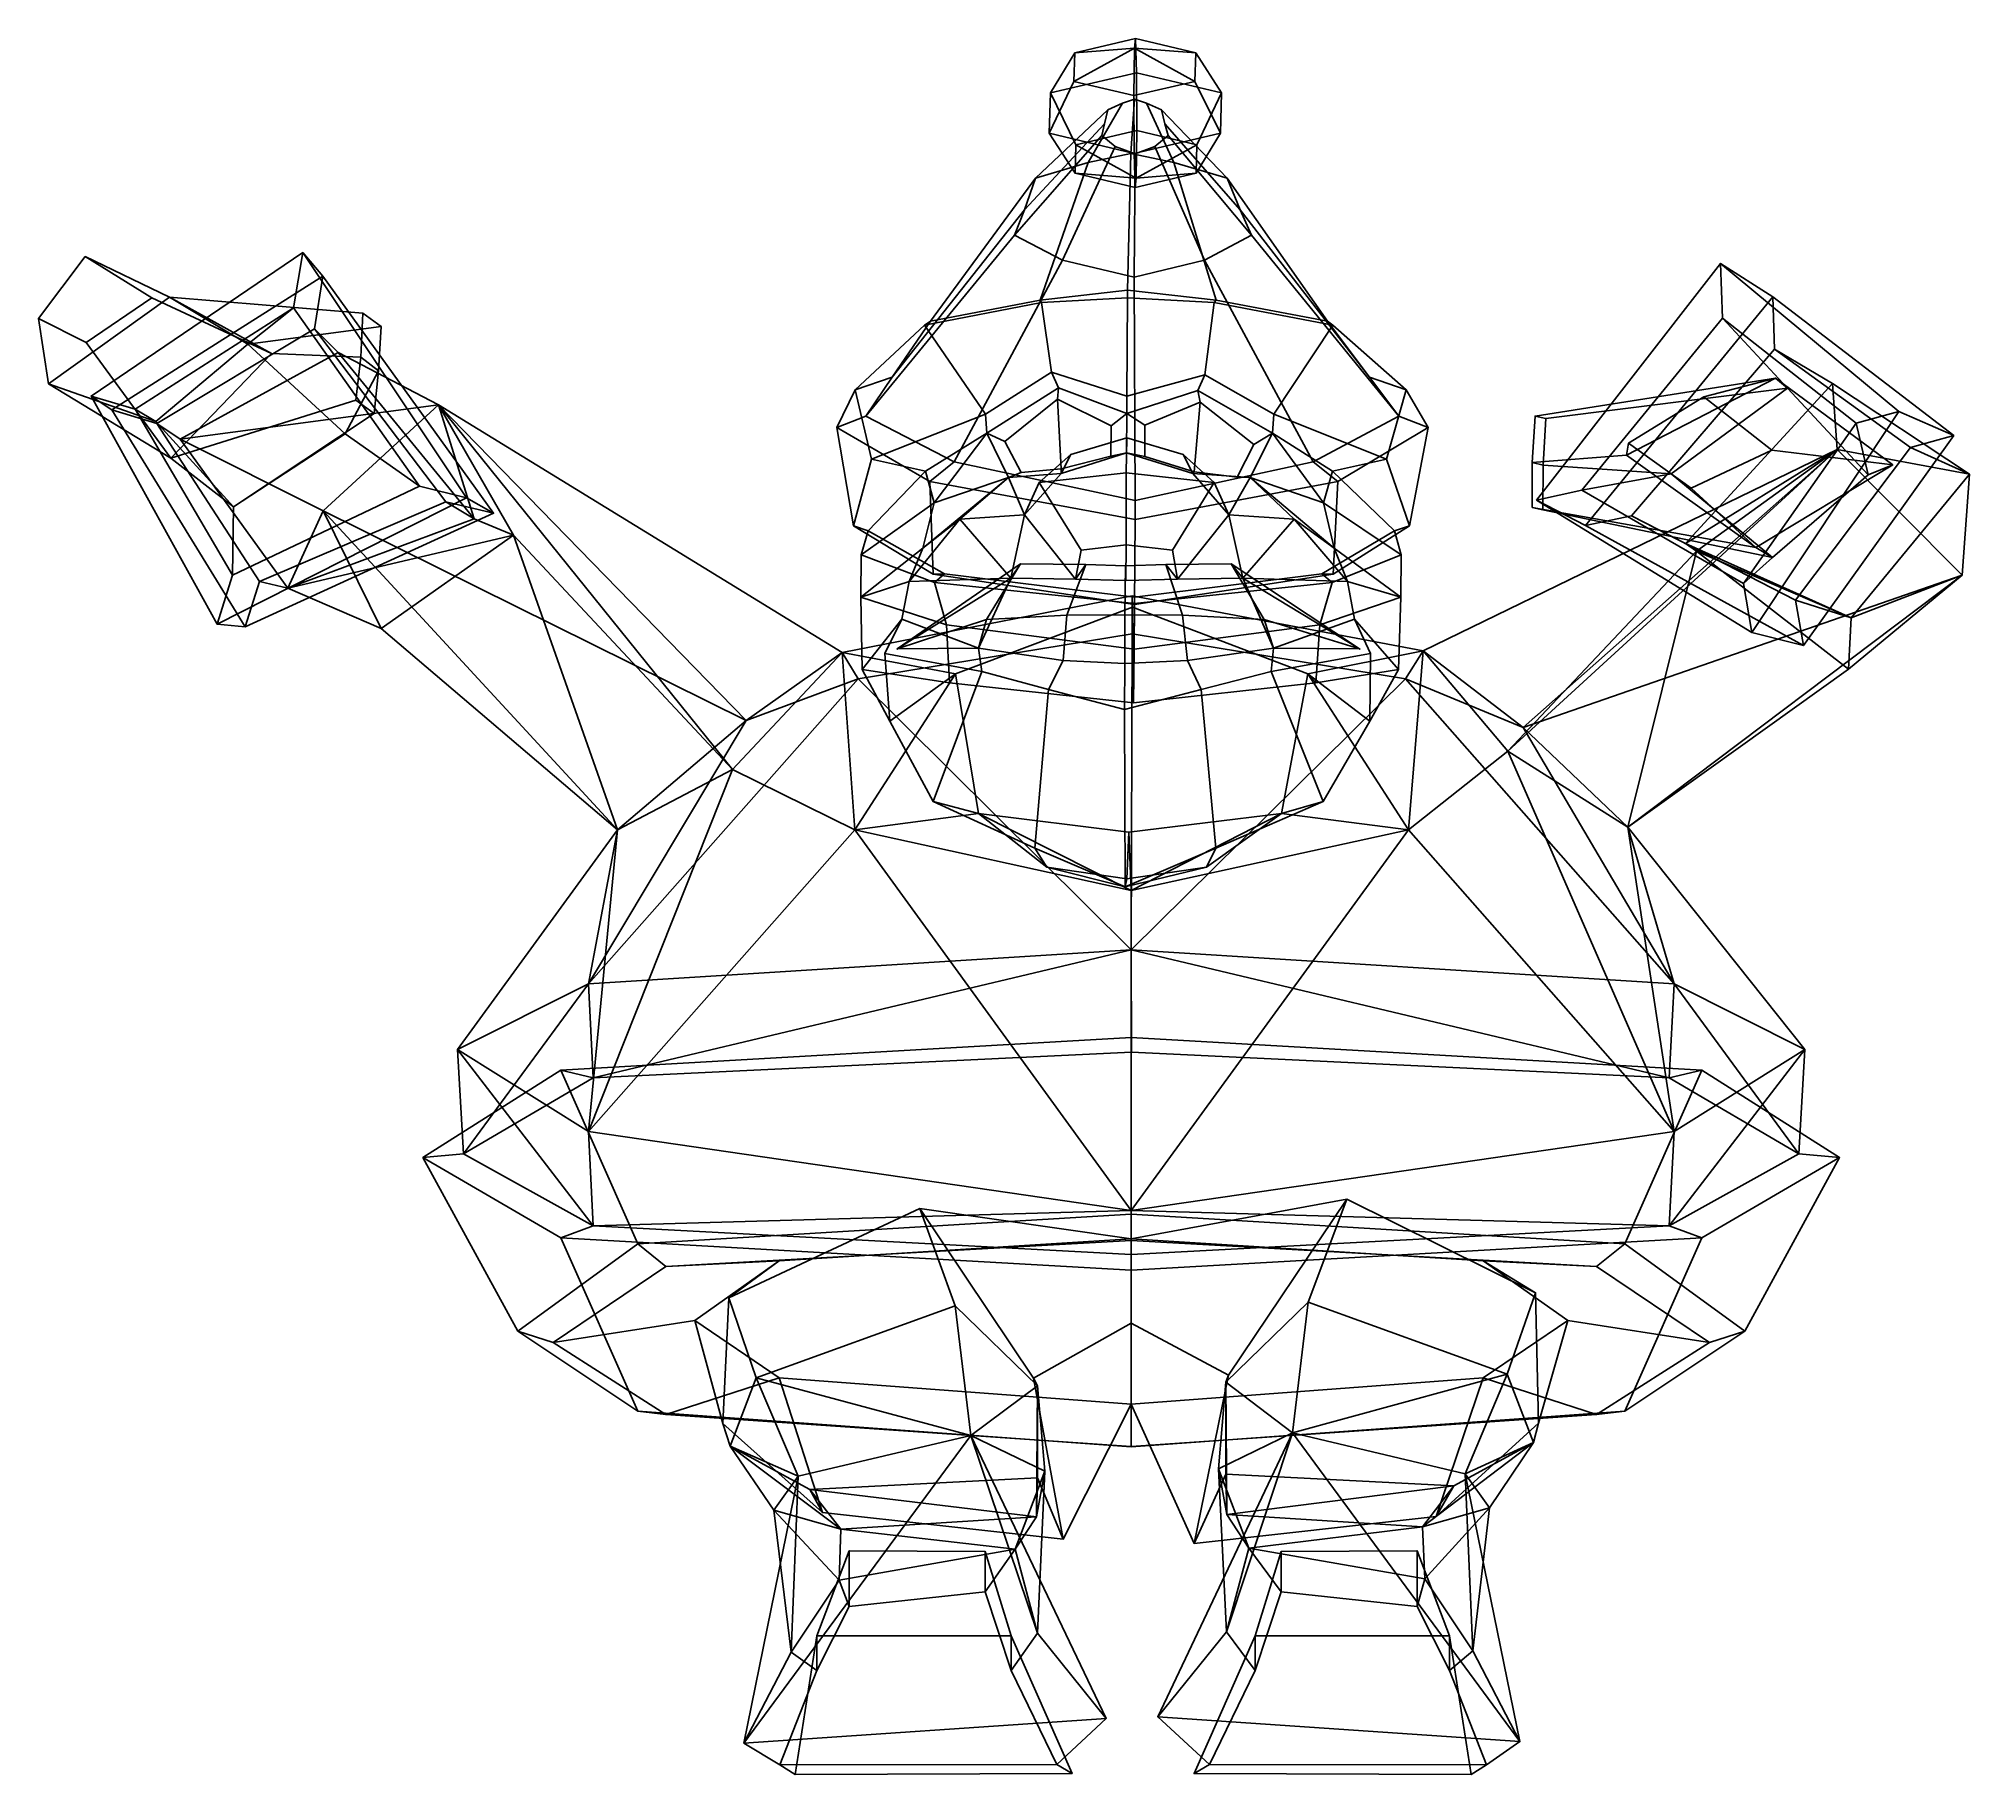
# Model space of a CAD drawing. Extents: x -267 to 201, y -153 to 268.
import ezdxf

# ---------------------------------------------------------------- set-up
doc = ezdxf.new("R2010")
doc.units = 0

msp = doc.modelspace()

# ---------------------------------------------------------------- linework, layer by layer
for p in [(-59.120495, 119.882996, 106.886398), (53.034027, 119.882996, 108.712196)]:
    msp.add_point(p)
for points in [[(-16.072598, 264.437439, -24.905516), (-1.295873, 267.892334, -30.913893), (-1.057747, 259.605774, -45.541206), (-21.955212, 254.719818, -37.044136)], [(-1.563013, 265.600494, -14.504269), (-1.295873, 267.892334, -30.913893), (-16.072598, 264.437439, -24.905516)], [(-1.563013, 265.600494, -14.504269), (13.277481, 264.437408, -24.427713), (-1.295873, 267.892334, -30.913893)], [(13.277481, 264.437408, -24.427713), (19.552057, 254.719818, -36.368423), (-1.057747, 259.605774, -45.541206), (-1.295873, 267.892334, -30.913893)], [(-22.24287, 244.947876, -19.374237), (-16.276001, 257.527649, -12.411058), (-16.072598, 264.437439, -24.905516), (-21.955212, 254.719818, -37.044136)], [(-1.702681, 254.072754, -5.92493), (-1.563013, 265.600494, -14.504269), (-16.276001, 257.527649, -12.411058)], [(-16.276001, 257.527649, -12.411058), (-1.563013, 265.600494, -14.504269), (-16.072598, 264.437439, -24.905516)], [(-1.702681, 254.072754, -5.92493), (13.074078, 257.527649, -11.933256), (-1.563013, 265.600494, -14.504269)], [(13.074078, 257.527649, -11.933256), (13.277481, 264.437408, -24.427713), (-1.563013, 265.600494, -14.504269)], [(19.2644, 244.947876, -18.698526), (19.552057, 254.719818, -36.368423), (13.277481, 264.437408, -24.427713), (13.074078, 257.527649, -11.933256)], [(-15.764852, 242.140015, -43.809357), (-21.955212, 254.719818, -37.044136), (-1.057747, 259.605774, -45.541206), (-0.988127, 245.59494, -49.817734)], [(13.585224, 242.140015, -43.331554), (-0.988127, 245.59494, -49.817734), (-1.057747, 259.605774, -45.541206), (19.552057, 254.719818, -36.368423)], [(-1.633061, 240.06192, -10.201486), (-1.702681, 254.072754, -5.92493), (-16.276001, 257.527649, -12.411058), (-22.24287, 244.947876, -19.374237)], [(-22.24287, 244.947876, -19.374237), (-21.955212, 254.719818, -37.044136), (-15.764852, 242.140015, -43.809357), (-15.968255, 235.230225, -31.314899)], [(-1.58722, 253.24054, -13.679019), (-4.480293, 252.271484, -14.55625), (-12.773293, 237.823669, 39.061211), (-2.449775, 240.001709, 42.740021)], [(-1.58722, 253.24054, -13.679019), (-2.449775, 240.001709, 42.740021), (7.988018, 237.823669, 39.399193), (1.332874, 252.271484, -14.461615)], [(-1.633061, 240.06192, -10.201486), (19.2644, 244.947876, -18.698526), (13.074078, 257.527649, -11.933256), (-1.702681, 254.072754, -5.92493)], [(19.2644, 244.947876, -18.698526), (13.381821, 235.230225, -30.837099), (13.585224, 242.140015, -43.331554), (19.552057, 254.719818, -36.368423)], [(-8.05934, 250.611084, -16.036949), (-8.820432, 247.191101, -18.979061), (-28.2272, 226.40448, 20.403612), (-25.540379, 234.091492, 32.837677)], [(-4.480293, 252.271484, -14.55625), (-8.05934, 250.611084, -16.036949), (-25.540379, 234.091492, 32.837677), (-12.773293, 237.823669, 39.061211)], [(1.332874, 252.271484, -14.461615), (7.988018, 237.823669, 39.399193), (20.950914, 234.091492, 33.594524), (4.958222, 250.611084, -15.82503)], [(4.958222, 250.611084, -15.82503), (20.950914, 234.091492, 33.594524), (24.041039, 226.40448, 21.254505), (5.814674, 247.191101, -18.74081)], [(-8.820432, 247.191101, -18.979061), (-9.522424, 244.432434, -21.353729), (-30.709015, 220.203827, 10.368647), (-28.2272, 226.40448, 20.403612)], [(-9.522424, 244.432434, -21.353729), (-6.248786, 241.735718, -23.61054), (-18.99272, 214.142517, 0.789469), (-30.709015, 220.203827, 10.368647)], [(-1.633061, 240.06192, -10.201486), (-22.24287, 244.947876, -19.374237), (-15.968255, 235.230225, -31.314899), (-1.394935, 231.77533, -24.828772)], [(-1.127805, 234.067169, -41.23835), (-15.764852, 242.140015, -43.809357), (-0.988127, 245.59494, -49.817734)], [(-1.633061, 240.06192, -10.201486), (-1.394935, 231.77533, -24.828772), (13.381821, 235.230225, -30.837099), (19.2644, 244.947876, -18.698526)], [(-1.127805, 234.067169, -41.23835), (-0.988127, 245.59494, -49.817734), (13.585224, 242.140015, -43.331554)], [(6.593592, 244.432434, -21.09137), (26.848183, 220.203827, 11.305641), (15.449889, 214.142517, 1.350172), (3.395144, 241.735718, -23.453543)], [(5.814674, 247.191101, -18.74081), (24.041039, 226.40448, 21.254505), (26.848183, 220.203827, 11.305641), (6.593592, 244.432434, -21.09137)], [(-3.231599, 206.85495, 92.620651), (-2.449775, 240.001709, 42.740021), (-12.773293, 237.823669, 39.061211), (-24.445623, 204.441284, 84.627632)], [(-6.248786, 241.735718, -23.61054), (-1.401492, 239.919006, -25.087952), (-1.664294, 210.059082, -5.510349), (-18.99272, 214.142517, 0.789469)], [(-15.968255, 235.230225, -31.314899), (-15.764852, 242.140015, -43.809357), (-1.127805, 234.067169, -41.23835)], [(-3.231599, 206.85495, 92.620651), (18.231354, 204.441284, 85.32238), (7.988018, 237.823669, 39.399193), (-2.449775, 240.001709, 42.740021)], [(3.395144, 241.735718, -23.453543), (15.449889, 214.142517, 1.350172), (-1.664294, 210.059082, -5.510349), (-1.401492, 239.919006, -25.087952)], [(13.381821, 235.230225, -30.837099), (-1.127805, 234.067169, -41.23835), (13.585224, 242.140015, -43.331554)], [(-51.041679, 199.350586, 71.179321), (-24.445623, 204.441284, 84.627632), (-12.773293, 237.823669, 39.061211), (-25.540379, 234.091492, 32.837677)], [(-1.394935, 231.77533, -24.828772), (-15.968255, 235.230225, -31.314899), (-1.127805, 234.067169, -41.23835)], [(-1.394935, 231.77533, -24.828772), (-1.127805, 234.067169, -41.23835), (13.381821, 235.230225, -30.837099)], [(45.251068, 199.350586, 72.746902), (20.950914, 234.091492, 33.594524), (7.988018, 237.823669, 39.399193), (18.231354, 204.441284, 85.32238)], [(-60.349754, 185.774536, 43.949371), (-51.041679, 199.350586, 71.179321), (-25.540379, 234.091492, 32.837677), (-28.2272, 226.40448, 20.403612)], [(55.440544, 185.774536, 45.834358), (24.041039, 226.40448, 21.254505), (20.950914, 234.091492, 33.594524), (45.251068, 199.350586, 72.746902)], [(-66.734055, 176.362427, 20.691414), (-60.349754, 185.774536, 43.949371), (-28.2272, 226.40448, 20.403612), (-30.709015, 220.203827, 10.368647)], [(62.578506, 176.362427, 22.796534), (26.848183, 220.203827, 11.305641), (24.041039, 226.40448, 21.254505), (55.440544, 185.774536, 45.834358)], [(-45.282192, 165.237823, 0.800184), (-66.734055, 176.362427, 20.691414), (-30.709015, 220.203827, 10.368647), (-18.99272, 214.142517, 0.789469)], [(41.785465, 165.237823, 2.217586), (15.449889, 214.142517, 1.350172), (26.848183, 220.203827, 11.305641), (62.578506, 176.362427, 22.796534)], [(-254.665405, 181.211365, 111.347939), (-203.329147, 216.012817, 115.567085), (-198.4095, 210.290466, 84.062866), (-249.599182, 177.833496, 78.791245)], [(-254.665405, 181.211365, 111.347939), (-243.966064, 178.013031, 113.593643), (-205.532516, 202.62915, 116.71373), (-203.329147, 216.012817, 115.567085)], [(-163.602448, 156.563904, 130.166306), (-203.329147, 216.012817, 115.567085), (-205.532516, 202.62915, 116.71373), (-174.978973, 159.340698, 127.849976)], [(-157.048401, 152.783325, 97.917068), (-198.4095, 210.290466, 84.062866), (-203.329147, 216.012817, 115.567085), (-163.602448, 156.563904, 130.166306)], [(-255.871597, 194.162506, 207.19754), (-239.93132, 205.003418, 208.799652), (-256.064178, 215.018524, 198.713974), (-267.388153, 199.994202, 187.687027)], [(-267.388153, 199.994202, 187.687027), (-256.064178, 215.018524, 198.713974), (-235.602707, 205.226746, 133.474106), (-264.994446, 184.196838, 129.822754)], [(-239.93132, 205.003418, 208.799652), (-210.866653, 191.548553, 164.356659), (-235.602707, 205.226746, 133.474106), (-256.064178, 215.018524, 198.713974)], [(-1.443578, 155.909393, -17.213369), (-45.282192, 165.237823, 0.800184), (-18.99272, 214.142517, 0.789469), (-1.664294, 210.059082, -5.510349)], [(-1.443578, 155.909393, -17.213369), (-1.664294, 210.059082, -5.510349), (15.449889, 214.142517, 1.350172), (41.785465, 165.237823, 2.217586)], [(107.822174, 149.808563, 91.992645), (95.974365, 155.986267, 122.303169), (140.598557, 213.393372, 128.517654), (153.296768, 205.30957, 99.831932)], [(95.974365, 155.986267, 122.303169), (106.916725, 158.370422, 126.436195), (141.046478, 200.103638, 131.428467), (140.598557, 213.393372, 128.517654)], [(183.8526, 177.461304, 155.018997), (197.136215, 171.63446, 125.243004), (153.296768, 205.30957, 99.831932), (140.598557, 213.393372, 128.517654)], [(183.8526, 177.461304, 155.018997), (140.598557, 213.393372, 128.517654), (141.046478, 200.103638, 131.428467), (173.49115, 174.639374, 151.220917)], [(-249.599182, 177.833496, 78.791245), (-198.4095, 210.290466, 84.062866), (-200.435745, 197.495789, 85.173119), (-238.749786, 174.547882, 81.073318)], [(-157.048401, 152.783325, 97.917068), (-168.635559, 155.570496, 95.562576), (-200.435745, 197.495789, 85.173119), (-198.4095, 210.290466, 84.062866)], [(-3.304097, 205.047089, 97.074051), (-3.231599, 206.85495, 92.620651), (-24.445623, 204.441284, 84.627632), (-24.117411, 203.928467, 90.218193)], [(-3.304097, 205.047089, 97.074051), (17.721342, 203.928436, 90.8993), (18.231354, 204.441284, 85.32238), (-3.231599, 206.85495, 92.620651)], [(-264.994446, 184.196838, 129.822754), (-235.602707, 205.226746, 133.474106), (-216.603073, 193.80957, 105.494621), (-238.968613, 175.053284, 104.448631)], [(-255.871597, 194.162506, 207.19754), (-235.308777, 166.15976, 147.600647), (-210.866653, 191.548553, 164.356659), (-239.93132, 205.003418, 208.799652)], [(-238.968613, 175.053284, 104.448631), (-216.603073, 193.80957, 105.494621), (-205.532516, 202.62915, 116.71373), (-243.966064, 178.013031, 113.593643)], [(-188.733307, 201.34256, 169.511597), (-184.298309, 198.095032, 157.796356), (-216.603073, 193.80957, 105.494621), (-235.602707, 205.226746, 133.474106)], [(-189.243271, 190.609924, 173.231903), (-188.733307, 201.34256, 169.511597), (-235.602707, 205.226746, 133.474106), (-210.866653, 191.548553, 164.356659)], [(-192.996811, 172.056946, 118.770203), (-174.978973, 159.340698, 127.849976), (-205.532516, 202.62915, 116.71373), (-216.603073, 193.80957, 105.494621)], [(-24.117411, 203.928467, 90.218193), (-24.445623, 204.441284, 84.627632), (-51.041679, 199.350586, 71.179321), (-52.468773, 198.394653, 76.527122)], [(-21.721884, 187.033051, 99.22393), (-24.117411, 203.928467, 90.218193), (-52.468773, 198.394653, 76.527122), (-37.674072, 176.827332, 89.193817)], [(-3.444677, 181.158813, 105.709435), (-3.304097, 205.047089, 97.074051), (-24.117411, 203.928467, 90.218193), (-21.721884, 187.033051, 99.22393)], [(-3.444677, 181.158813, 105.709435), (15.465283, 186.368835, 100.076103), (17.721342, 203.928436, 90.8993), (-3.304097, 205.047089, 97.074051)], [(15.465283, 186.368835, 100.076103), (32.244522, 176.827332, 90.332054), (46.503334, 198.394653, 78.138329), (17.721342, 203.928436, 90.8993)], [(17.721342, 203.928436, 90.8993), (46.503334, 198.394653, 78.138329), (45.251068, 199.350586, 72.746902), (18.231354, 204.441284, 85.32238)], [(107.822174, 149.808563, 91.992645), (153.296768, 205.30957, 99.831932), (153.650238, 192.607117, 102.582558), (118.962196, 152.19632, 96.208443)], [(197.136215, 171.63446, 125.243004), (186.624344, 168.73111, 121.398102), (153.650238, 192.607117, 102.582558), (153.296768, 205.30957, 99.831932)], [(-255.871597, 194.162506, 207.19754), (-267.388153, 199.994202, 187.687027), (-264.994446, 184.196838, 129.822754), (-235.308777, 166.15976, 147.600647)], [(-238.749786, 174.547882, 81.073318), (-200.435745, 197.495789, 85.173119), (-194.741104, 191.760132, 49.932236), (-233.061035, 170.768799, 45.607189)], [(-184.918732, 187.353241, 161.45726), (-192.996811, 172.056946, 118.770203), (-216.603073, 193.80957, 105.494621), (-184.298309, 198.095032, 157.796356)], [(-194.741104, 191.760132, 49.932236), (-200.435745, 197.495789, 85.173119), (-168.635559, 155.570496, 95.562576), (-161.71756, 151.458679, 60.350475)], [(-189.243271, 190.609924, 173.231903), (-184.918732, 187.353241, 161.45726), (-184.298309, 198.095032, 157.796356), (-188.733307, 201.34256, 169.511597)], [(-52.468773, 198.394653, 76.527122), (-51.041679, 199.350586, 71.179321), (-60.349754, 185.774536, 43.949371), (-69.336655, 182.727966, 46.144093)], [(-37.674072, 176.827332, 89.193817), (-52.468773, 198.394653, 76.527122), (-69.336655, 182.727966, 46.144093), (-65.373962, 165.908813, 70.873276)], [(32.244522, 176.827332, 90.332054), (59.585716, 165.908813, 72.907532), (64.351242, 182.727966, 48.320442), (46.503334, 198.394653, 78.138329)], [(46.503334, 198.394653, 78.138329), (64.351242, 182.727966, 48.320442), (55.440544, 185.774536, 45.834358), (45.251068, 199.350586, 72.746902)], [(128.605515, 162.362732, 127.599304), (156.854019, 183.146118, 131.08046), (141.046478, 200.103638, 131.428467), (106.916725, 158.370422, 126.436195)], [(176.413483, 162.134125, 137.524384), (173.49115, 174.639374, 151.220917), (141.046478, 200.103638, 131.428467), (156.854019, 183.146118, 131.08046)], [(167.732697, 184.23114, 70.352547), (132.098785, 145.462921, 63.242569), (118.962196, 152.19632, 96.208443), (153.650238, 192.607117, 102.582558)], [(186.624344, 168.73111, 121.398102), (200.947174, 162.287598, 88.873856), (167.732697, 184.23114, 70.352547), (153.650238, 192.607117, 102.582558)], [(-190.470978, 180.232086, 176.613266), (-189.243271, 190.609924, 173.231903), (-210.866653, 191.548553, 164.356659), (-235.308777, 166.15976, 147.600647)], [(-233.061035, 170.768799, 45.607189), (-194.741104, 191.760132, 49.932236), (-170.40416, 179.108154, 4.790477)], [(-186.033142, 176.974182, 164.858231), (-220.135788, 154.332764, 116.168594), (-192.996811, 172.056946, 118.770203), (-184.918732, 187.353241, 161.45726)], [(-161.71756, 151.458679, 60.350475), (-170.40416, 179.108154, 4.790477), (-194.741104, 191.760132, 49.932236)], [(-190.470978, 180.232086, 176.613266), (-186.033142, 176.974182, 164.858231), (-184.918732, 187.353241, 161.45726), (-189.243271, 190.609924, 173.231903)], [(-235.308777, 166.15976, 147.600647), (-264.994446, 184.196838, 129.822754), (-238.968613, 175.053284, 104.448631), (-220.135788, 154.332764, 116.168594)], [(-69.336655, 182.727966, 46.144093), (-60.349754, 185.774536, 43.949371), (-66.734055, 176.362427, 20.691414), (-73.787552, 173.611603, 19.691444)], [(-65.373962, 165.908813, 70.873276), (-69.336655, 182.727966, 46.144093), (-73.787552, 173.611603, 19.691444), (-69.69738, 149.72406, 33.427372)], [(-21.721884, 187.033051, 99.22393), (-37.674072, 176.827332, 89.193817), (-37.350632, 172.225708, 88.719788), (-20.028248, 183.229248, 99.125427)], [(-20.274702, 180.420227, 97.113861), (-20.028248, 183.229248, 99.125427), (-37.350632, 172.225708, 88.719788), (-33.019466, 170.194427, 89.070328)], [(-3.444677, 181.158813, 105.709435), (-21.721884, 187.033051, 99.22393), (-20.028248, 183.229248, 99.125427), (-3.412786, 176.964844, 103.750458)], [(-20.274702, 180.420227, 97.113861), (-7.238874, 173.963928, 101.24131), (-3.412786, 176.964844, 103.750458), (-20.028248, 183.229248, 99.125427)], [(-3.444677, 181.158813, 105.709435), (-3.412786, 176.964844, 103.750458), (13.776142, 182.556885, 99.898346), (15.465283, 186.368835, 100.076103)], [(15.465283, 186.368835, 100.076103), (13.776142, 182.556885, 99.898346), (31.936678, 172.225708, 89.847733), (32.244522, 176.827332, 90.332054)], [(64.351242, 182.727966, 48.320442), (69.66082, 173.611572, 22.026688), (62.578506, 176.362427, 22.796534), (55.440544, 185.774536, 45.834358)], [(59.585716, 165.908813, 72.907532), (65.125702, 149.72406, 35.6222), (69.66082, 173.611572, 22.026688), (64.351242, 182.727966, 48.320442)], [(94.854759, 165.091064, 169.900574), (117.794647, 166.916504, 174.101898), (153.949188, 185.557617, 164.199539), (95.585381, 176.368317, 168.643661)], [(95.585381, 176.368317, 168.643661), (153.949188, 185.557617, 164.199539), (156.854019, 183.146118, 131.08046), (98.172203, 175.763824, 155.978561)], [(97.567154, 164.485107, 157.242538), (98.172203, 175.763824, 155.978561), (156.854019, 183.146118, 131.08046), (128.605515, 162.362732, 127.599304)], [(118.298523, 169.809814, 228.804184), (136.54657, 180.988708, 230.885849), (153.949188, 185.557617, 164.199539), (117.794647, 166.916504, 174.101898)], [(132.098785, 145.462921, 63.242569), (167.732697, 184.23114, 70.352547), (168.889252, 168.238464, 20.055498)], [(153.018585, 168.067993, 224.779922), (182.356049, 164.506714, 172.528656), (153.949188, 185.557617, 164.199539), (136.54657, 180.988708, 230.885849)], [(182.356049, 164.506714, 172.528656), (176.413483, 162.134125, 137.524384), (156.854019, 183.146118, 131.08046), (153.949188, 185.557617, 164.199539)], [(200.947174, 162.287598, 88.873856), (168.889252, 168.238464, 20.055498), (167.732697, 184.23114, 70.352547)], [(-217.312805, 125.265381, 90.485641), (-224.100967, 125.922913, 123.969124), (-254.665405, 181.211365, 111.347939), (-249.599182, 177.833496, 78.791245)], [(-224.100967, 125.922913, 123.969124), (-220.374924, 137.820007, 123.260292), (-243.966064, 178.013031, 113.593643), (-254.665405, 181.211365, 111.347939)], [(-220.135788, 154.332764, 116.168594), (-238.968613, 175.053284, 104.448631), (-243.966064, 178.013031, 113.593643), (-220.374924, 137.820007, 123.260292)], [(-190.470978, 180.232086, 176.613266), (-235.308777, 166.15976, 147.600647), (-220.135788, 154.332764, 116.168594), (-186.033142, 176.974182, 164.858231)], [(-233.061035, 170.768799, 45.607189), (-170.40416, 179.108154, 4.790477), (-198.406296, 153.407715, -16.540518)], [(-95.750999, 102.559921, -40.955772), (-198.406296, 153.407715, -16.540518), (-170.40416, 179.108154, 4.790477)], [(-99.056961, 90.694275, 40.549187), (-72.503075, 119.05191, -10.620778), (-170.40416, 179.108154, 4.790477)], [(-99.056961, 90.694275, 40.549187), (-170.40416, 179.108154, 4.790477), (-152.194519, 147.510162, 43.186459)], [(-95.750999, 102.559921, -40.955772), (-170.40416, 179.108154, 4.790477), (-72.503075, 119.05191, -10.620778)], [(-161.71756, 151.458679, 60.350475), (-152.194519, 147.510162, 43.186459), (-170.40416, 179.108154, 4.790477)], [(-19.359396, 163.53595, 100.477829), (-20.274702, 180.420227, 97.113861), (-33.019466, 170.194427, 89.070328), (-29.071768, 162.637695, 94.839401)], [(-7.238874, 173.963928, 101.24131), (-20.274702, 180.420227, 97.113861), (-19.359396, 163.53595, 100.477829), (-7.292781, 166.627289, 104.552635)], [(14.359344, 179.773346, 97.657639), (13.776142, 182.556885, 99.898346), (-3.412786, 176.964844, 103.750458), (0.979091, 174.122986, 101.528282)], [(0.979091, 174.122986, 101.528282), (0.920183, 166.528137, 105.146805), (12.892182, 162.816711, 100.519882), (14.359344, 179.773346, 97.657639)], [(12.892182, 162.816711, 100.519882), (23.313053, 161.575989, 93.965981), (27.382032, 169.468842, 87.450508), (14.359344, 179.773346, 97.657639)], [(14.359344, 179.773346, 97.657639), (27.382032, 169.468842, 87.450508), (31.936678, 172.225708, 89.847733), (13.776142, 182.556885, 99.898346)], [(133.466156, 158.868103, 233.744553), (153.018585, 168.067993, 224.779922), (136.54657, 180.988708, 230.885849), (118.298523, 169.809814, 228.804184)], [(-217.312805, 125.265381, 90.485641), (-249.599182, 177.833496, 78.791245), (-238.749786, 174.547882, 81.073318), (-213.849365, 136.276306, 89.83223)], [(-206.920609, 134.637268, 54.338669), (-213.849365, 136.276306, 89.83223), (-238.749786, 174.547882, 81.073318), (-233.061035, 170.768799, 45.607189)], [(-73.787552, 173.611603, 19.691444), (-66.734055, 176.362427, 20.691414), (-45.282192, 165.237823, 0.800184), (-51.201595, 160.465088, -1.903789)], [(-69.69738, 149.72406, 33.427372), (-73.787552, 173.611603, 19.691444), (-51.201595, 160.465088, -1.903789), (-50.39703, 138.054932, 7.995656)], [(-52.278625, 163.038513, 72.515633), (-37.350632, 172.225708, 88.719788), (-37.674072, 176.827332, 89.193817), (-65.373962, 165.908813, 70.873276)], [(-7.292781, 166.627289, 104.552635), (-3.481509, 167.477112, 107.971931), (-3.412786, 176.964844, 103.750458), (-7.238874, 173.963928, 101.24131)], [(0.920183, 166.528137, 105.146805), (0.979091, 174.122986, 101.528282), (-3.412786, 176.964844, 103.750458), (-3.481509, 167.477112, 107.971931)], [(46.443851, 163.038513, 74.122772), (59.585716, 165.908813, 72.907532), (32.244522, 176.827332, 90.332054), (31.936678, 172.225708, 89.847733)], [(69.66082, 173.611572, 22.026688), (47.789749, 160.465088, -0.292277), (41.785465, 165.237823, 2.217586), (62.578506, 176.362427, 22.796534)], [(65.125702, 149.72406, 35.6222), (46.663383, 138.054932, 9.575734), (47.789749, 160.465088, -0.292277), (69.66082, 173.611572, 22.026688)], [(94.854759, 165.091064, 169.900574), (95.585381, 176.368317, 168.643661), (98.172203, 175.763824, 155.978561), (97.567154, 164.485107, 157.242538)], [(148.213287, 123.883331, 151.93158), (183.8526, 177.461304, 155.018997), (173.49115, 174.639374, 151.220917), (146.166931, 135.752686, 148.636612)], [(153.190063, 142.054443, 135.139984), (146.166931, 135.752686, 148.636612), (173.49115, 174.639374, 151.220917), (176.413483, 162.134125, 137.524384)], [(160.717041, 120.726105, 120.28756), (197.136215, 171.63446, 125.243004), (183.8526, 177.461304, 155.018997), (148.213287, 123.883331, 151.93158)], [(-206.920609, 134.637268, 54.338669), (-233.061035, 170.768799, 45.607189), (-198.406296, 153.407715, -16.540518)], [(-220.135788, 154.332764, 116.168594), (-220.374924, 137.820007, 123.260292), (-174.978973, 159.340698, 127.849976), (-192.996811, 172.056946, 118.770203)], [(-50.198318, 155.340088, 75.436913), (-37.350632, 172.225708, 88.719788), (-52.278625, 163.038513, 72.515633)], [(-32.1563, 161.43042, 96.311226), (-37.350632, 172.225708, 88.719788), (-50.198318, 155.340088, 75.436913)], [(-29.071768, 162.637695, 94.839401), (-33.019466, 170.194427, 89.070328), (-37.350632, 172.225708, 88.719788), (-32.1563, 161.43042, 96.311226)], [(-3.570096, 162.555847, 130.53334), (-3.449486, 171.063965, 123.12455), (-17.01746, 167.036255, 120.213295), (-24.705549, 160.277893, 123.614716)], [(-3.449486, 171.063965, 123.12455), (-3.481509, 167.477112, 107.971931), (-19.370174, 162.433228, 103.319313), (-17.01746, 167.036255, 120.213295)], [(-3.570096, 162.555847, 130.53334), (17.779356, 160.277863, 124.306343), (10.206059, 167.036255, 120.656471), (-3.449486, 171.063965, 123.12455)], [(-3.449486, 171.063965, 123.12455), (10.206059, 167.036255, 120.656471), (12.550178, 162.433228, 103.838959), (-3.481509, 167.477112, 107.971931)], [(23.313053, 161.575989, 93.965981), (26.497997, 161.43042, 97.266083), (31.936678, 172.225708, 89.847733), (27.382032, 169.468842, 87.450508)], [(26.497997, 161.43042, 97.266083), (44.269554, 155.340088, 76.974785), (31.936678, 172.225708, 89.847733)], [(44.269554, 155.340088, 76.974785), (46.443851, 163.038513, 74.122772), (31.936678, 172.225708, 89.847733)], [(133.466156, 158.868103, 233.744553), (118.298523, 169.809814, 228.804184), (117.794647, 166.916504, 174.101898), (149.157547, 144.478638, 168.12825)], [(160.717041, 120.726105, 120.28756), (158.809189, 131.711853, 117.232056), (186.624344, 168.73111, 121.398102), (197.136215, 171.63446, 125.243004)], [(172.23262, 127.421387, 83.887032), (200.947174, 162.287598, 88.873856), (186.624344, 168.73111, 121.398102), (158.809189, 131.711853, 117.232056)], [(-65.373962, 165.908813, 70.873276), (-69.69738, 149.72406, 33.427372), (-66.158768, 148.519409, 35.075909), (-52.278625, 163.038513, 72.515633)], [(-51.201595, 160.465088, -1.903789), (-45.282192, 165.237823, 0.800184), (-1.443578, 155.909393, -17.213369), (-1.38626, 151.296143, -20.734274)], [(-24.705549, 160.277893, 123.614716), (-17.01746, 167.036255, 120.213295), (-19.370174, 162.433228, 103.319313), (-28.217806, 152.451538, 106.294685)], [(-19.359396, 163.53595, 100.477829), (-19.370174, 162.433228, 103.319313), (-3.481509, 167.477112, 107.971931), (-7.292781, 166.627289, 104.552635)], [(12.892182, 162.816711, 100.519882), (0.920183, 166.528137, 105.146805), (-3.481509, 167.477112, 107.971931), (12.550178, 162.433228, 103.838959)], [(47.789749, 160.465088, -0.292277), (-1.38626, 151.296143, -20.734274), (-1.443578, 155.909393, -17.213369), (41.785465, 165.237823, 2.217586)], [(17.779356, 160.277863, 124.306343), (21.296272, 152.451538, 107.100739), (12.550178, 162.433228, 103.838959), (10.206059, 167.036255, 120.656471)], [(59.585716, 165.908813, 72.907532), (46.443851, 163.038513, 74.122772), (61.535313, 148.519409, 37.154682), (65.125702, 149.72406, 35.6222)], [(88.975983, 95.095535, 41.139362), (168.889252, 168.238464, 20.055498), (68.45887, 119.468506, -12.197377)], [(92.689522, 100.838013, -39.392021), (68.45887, 119.468506, -12.197377), (168.889252, 168.238464, 20.055498)], [(88.975983, 95.095535, 41.139362), (134.759308, 143.620575, 52.120659), (168.889252, 168.238464, 20.055498)], [(92.689522, 100.838013, -39.392021), (168.889252, 168.238464, 20.055498), (199.232147, 137.806519, 12.991433)], [(94.885284, 154.199982, 171.323227), (149.157547, 144.478638, 168.12825), (117.794647, 166.916504, 174.101898), (94.854759, 165.091064, 169.900574)], [(94.885284, 154.199982, 171.323227), (94.854759, 165.091064, 169.900574), (97.567154, 164.485107, 157.242538), (97.491234, 153.593567, 158.621643)], [(97.491234, 153.593567, 158.621643), (97.567154, 164.485107, 157.242538), (128.605515, 162.362732, 127.599304), (153.190063, 142.054443, 135.139984)], [(132.098785, 145.462921, 63.242569), (168.889252, 168.238464, 20.055498), (134.759308, 143.620575, 52.120659)], [(133.466156, 158.868103, 233.744553), (149.157547, 144.478638, 168.12825), (182.356049, 164.506714, 172.528656), (153.018585, 168.067993, 224.779922)], [(149.157547, 144.478638, 168.12825), (153.190063, 142.054443, 135.139984), (176.413483, 162.134125, 137.524384), (182.356049, 164.506714, 172.528656)], [(200.947174, 162.287598, 88.873856), (199.232147, 137.806519, 12.991433), (168.889252, 168.238464, 20.055498)], [(-224.100967, 125.922913, 123.969124), (-163.602448, 156.563904, 130.166306), (-174.978973, 159.340698, 127.849976), (-220.374924, 137.820007, 123.260292)], [(-52.278625, 163.038513, 72.515633), (-66.158768, 148.519409, 35.075909), (-67.832291, 142.725769, 38.197941), (-50.198318, 155.340088, 75.436913)], [(-52.886028, 144.349548, 78.751045), (-32.1563, 161.43042, 96.311226), (-50.198318, 155.340088, 75.436913)], [(-43.945778, 151.323059, 102.96344), (-32.1563, 161.43042, 96.311226), (-52.886028, 144.349548, 78.751045)], [(-50.39703, 138.054932, 7.995656), (-51.201595, 160.465088, -1.903789), (-1.38626, 151.296143, -20.734274), (-1.541224, 130.701569, -11.215305)], [(-43.945778, 151.323059, 102.96344), (-28.217806, 152.451538, 106.294685), (-32.1563, 161.43042, 96.311226)], [(-19.359396, 163.53595, 100.477829), (-29.071768, 162.637695, 94.839401), (-32.1563, 161.43042, 96.311226), (-19.370174, 162.433228, 103.319313)], [(-28.217806, 152.451538, 106.294685), (-19.370174, 162.433228, 103.319313), (-32.1563, 161.43042, 96.311226)], [(-14.539555, 143.860077, 123.573936), (-24.705549, 160.277893, 123.614716), (-28.217806, 152.451538, 106.294685), (-15.902493, 136.845215, 111.224716)], [(-3.549431, 145.148804, 129.263901), (-3.570096, 162.555847, 130.53334), (-24.705549, 160.277893, 123.614716), (-14.539555, 143.860077, 123.573936)], [(-3.549431, 145.148804, 129.263901), (7.620078, 143.860077, 123.934685), (17.779356, 160.277863, 124.306343), (-3.570096, 162.555847, 130.53334)], [(46.663383, 138.054932, 9.575734), (-1.541224, 130.701569, -11.215305), (-1.38626, 151.296143, -20.734274), (47.789749, 160.465088, -0.292277)], [(7.620078, 143.860077, 123.934685), (8.827011, 136.845215, 111.627296), (21.296272, 152.451538, 107.100739), (17.779356, 160.277863, 124.306343)], [(12.892182, 162.816711, 100.519882), (12.550178, 162.433228, 103.838959), (26.497997, 161.43042, 97.266083), (23.313053, 161.575989, 93.965981)], [(21.296272, 152.451538, 107.100739), (26.497997, 161.43042, 97.266083), (12.550178, 162.433228, 103.838959)], [(37.124344, 151.323059, 104.283203), (26.497997, 161.43042, 97.266083), (21.296272, 152.451538, 107.100739)], [(37.124344, 151.323059, 104.283203), (46.847973, 144.349548, 80.374649), (26.497997, 161.43042, 97.266083)], [(46.847973, 144.349548, 80.374649), (44.269554, 155.340088, 76.974785), (26.497997, 161.43042, 97.266083)], [(46.443851, 163.038513, 74.122772), (44.269554, 155.340088, 76.974785), (63.106316, 142.725769, 40.329533), (61.535313, 148.519409, 37.154682)], [(153.190063, 142.054443, 135.139984), (128.605515, 162.362732, 127.599304), (106.916725, 158.370422, 126.436195), (146.166931, 135.752686, 148.636612)], [(172.23262, 127.421387, 83.887032), (199.232147, 137.806519, 12.991433), (200.947174, 162.287598, 88.873856)], [(-217.312805, 125.265381, 90.485641), (-157.048401, 152.783325, 97.917068), (-163.602448, 156.563904, 130.166306), (-224.100967, 125.922913, 123.969124)], [(-217.312805, 125.265381, 90.485641), (-213.849365, 136.276306, 89.83223), (-168.635559, 155.570496, 95.562576), (-157.048401, 152.783325, 97.917068)], [(-161.71756, 151.458679, 60.350475), (-168.635559, 155.570496, 95.562576), (-213.849365, 136.276306, 89.83223), (-206.920609, 134.637268, 54.338669)], [(-50.198318, 155.340088, 75.436913), (-67.832291, 142.725769, 38.197941), (-67.949791, 132.424255, 43.972343), (-52.886028, 144.349548, 78.751045)], [(44.269554, 155.340088, 76.974785), (46.847973, 144.349548, 80.374649), (63.035797, 132.424255, 46.104698), (63.106316, 142.725769, 40.329533)], [(148.213287, 123.883331, 151.93158), (146.166931, 135.752686, 148.636612), (106.916725, 158.370422, 126.436195), (95.974365, 155.986267, 122.303169)], [(160.717041, 120.726105, 120.28756), (148.213287, 123.883331, 151.93158), (95.974365, 155.986267, 122.303169), (107.822174, 149.808563, 91.992645)], [(-206.920609, 134.637268, 54.338669), (-198.406296, 153.407715, -16.540518), (-184.319107, 124.822723, 15.264916)], [(-206.920609, 134.637268, 54.338669), (-152.194519, 147.510162, 43.186459), (-161.71756, 151.458679, 60.350475)], [(-126.953117, 76.018127, 0.815666), (-198.406296, 153.407715, -16.540518), (-95.750999, 102.559921, -40.955772)], [(-184.319107, 124.822723, 15.264916), (-198.406296, 153.407715, -16.540518), (-126.953117, 76.018127, 0.815666)], [(-56.224564, 136.211823, 80.679031), (-43.945778, 151.323059, 102.96344), (-52.886028, 144.349548, 78.751045)], [(-31.565424, 137.087585, 104.204483), (-43.945778, 151.323059, 102.96344), (-56.224564, 136.211823, 80.679031)], [(-31.565424, 137.087585, 104.204483), (-28.217806, 152.451538, 106.294685), (-43.945778, 151.323059, 102.96344)], [(-15.902493, 136.845215, 111.224716), (-28.217806, 152.451538, 106.294685), (-31.565424, 137.087585, 104.204483)], [(8.827011, 136.845215, 111.627296), (24.710152, 137.087585, 105.120613), (21.296272, 152.451538, 107.100739)], [(24.710152, 137.087585, 105.120613), (37.124344, 151.323059, 104.283203), (21.296272, 152.451538, 107.100739)], [(24.710152, 137.087585, 105.120613), (50.121983, 136.211823, 82.410278), (37.124344, 151.323059, 104.283203)], [(50.121983, 136.211823, 82.410278), (46.847973, 144.349548, 80.374649), (37.124344, 151.323059, 104.283203)], [(94.885284, 154.199982, 171.323227), (97.491234, 153.593567, 158.621643), (153.190063, 142.054443, 135.139984), (149.157547, 144.478638, 168.12825)], [(160.717041, 120.726105, 120.28756), (107.822174, 149.808563, 91.992645), (118.962196, 152.19632, 96.208443), (158.809189, 131.711853, 117.232056)], [(132.098785, 145.462921, 63.242569), (172.23262, 127.421387, 83.887032), (158.809189, 131.711853, 117.232056), (118.962196, 152.19632, 96.208443)], [(-206.920609, 134.637268, 54.338669), (-184.319107, 124.822723, 15.264916), (-152.194519, 147.510162, 43.186459)], [(-184.319107, 124.822723, 15.264916), (-126.953117, 76.018127, 0.815666), (-152.194519, 147.510162, 43.186459)], [(-126.953117, 76.018127, 0.815666), (-99.056961, 90.694275, 40.549187), (-152.194519, 147.510162, 43.186459)], [(-69.69738, 149.72406, 33.427372), (-50.39703, 138.054932, 7.995656), (-47.621681, 138.137207, 8.862854), (-66.158768, 148.519409, 35.075909)], [(-67.832291, 142.725769, 38.197941), (-66.158768, 148.519409, 35.075909), (-47.621681, 138.137207, 8.862854), (-50.084003, 135.9776, 6.906351)], [(65.125702, 149.72406, 35.6222), (61.535313, 148.519409, 37.154682), (43.861275, 138.137207, 10.352135), (46.663383, 138.054932, 9.575734)], [(63.106316, 142.725769, 40.329533), (46.385971, 135.9776, 8.476816), (43.861275, 138.137207, 10.352135), (61.535313, 148.519409, 37.154682)], [(172.23262, 127.421387, 83.887032), (132.098785, 145.462921, 63.242569), (134.759308, 143.620575, 52.120659)], [(-52.886028, 144.349548, 78.751045), (-67.949791, 132.424255, 43.972343), (-56.224564, 136.211823, 80.679031)], [(-67.949791, 132.424255, 43.972343), (-67.832291, 142.725769, 38.197941), (-50.084003, 135.9776, 6.906351), (-47.150455, 125.718781, 8.56744)], [(-37.431473, 127.066528, 125.899155), (-29.254068, 140.516754, 119.001236), (-59.120495, 119.882996, 106.886398)], [(-29.254068, 140.516754, 119.001236), (-31.565424, 137.087585, 104.204483), (-59.120495, 119.882996, 106.886398)], [(-13.408398, 140.336304, 119.449806), (-29.254068, 140.516754, 119.001236), (-37.431473, 127.066528, 125.899155), (-17.945419, 128.093872, 135.705597)], [(-29.254068, 140.516754, 119.001236), (-13.408398, 140.336304, 119.449806), (-15.902493, 136.845215, 111.224716), (-31.565424, 137.087585, 104.204483)], [(-3.549431, 145.148804, 129.263901), (-14.539555, 143.860077, 123.573936), (-15.902493, 136.845215, 111.224716), (-3.648847, 136.468719, 118.251022)], [(-3.549431, 145.148804, 129.263901), (-3.648847, 136.468719, 118.251022), (8.827011, 136.845215, 111.627296), (7.620078, 143.860077, 123.934685)], [(6.066512, 140.336304, 119.766846), (10.072001, 128.093872, 136.161697), (29.866928, 127.066528, 126.99472), (21.918388, 140.516754, 119.83429)], [(21.918388, 140.516754, 119.83429), (24.710152, 137.087585, 105.120613), (8.827011, 136.845215, 111.627296), (6.066512, 140.336304, 119.766846)], [(29.866928, 127.066528, 126.99472), (53.034027, 119.882996, 108.712196), (21.918388, 140.516754, 119.83429)], [(21.918388, 140.516754, 119.83429), (53.034027, 119.882996, 108.712196), (24.710152, 137.087585, 105.120613)], [(63.035797, 132.424255, 46.104698), (43.399914, 125.718781, 10.041538), (46.385971, 135.9776, 8.476816), (63.106316, 142.725769, 40.329533)], [(46.847973, 144.349548, 80.374649), (50.121983, 136.211823, 82.410278), (63.035797, 132.424255, 46.104698)], [(118.11747, 76.67984, 5.243294), (134.759308, 143.620575, 52.120659), (88.975983, 95.095535, 41.139362)], [(171.594864, 114.955933, 40.151825), (134.759308, 143.620575, 52.120659), (118.11747, 76.67984, 5.243294)], [(172.23262, 127.421387, 83.887032), (134.759308, 143.620575, 52.120659), (171.594864, 114.955933, 40.151825)], [(-58.006798, 127.141846, 83.7649), (-56.224564, 136.211823, 80.679031), (-67.949791, 132.424255, 43.972343), (-67.596107, 114.870911, 51.158344)], [(-59.120495, 119.882996, 106.886398), (-31.565424, 137.087585, 104.204483), (-39.435371, 120.102966, 116.677856)], [(-58.006798, 127.141846, 83.7649), (-39.435371, 120.102966, 116.677856), (-31.565424, 137.087585, 104.204483), (-56.224564, 136.211823, 80.679031)], [(-50.39703, 138.054932, 7.995656), (-1.541224, 130.701569, -11.215305), (-1.593461, 132.432373, -8.006486), (-47.621681, 138.137207, 8.862854)], [(-50.084003, 135.9776, 6.906351), (-47.621681, 138.137207, 8.862854), (-1.593461, 132.432373, -8.006486), (-1.597327, 130.944763, -7.769045)], [(-47.150455, 125.718781, 8.56744), (-50.084003, 135.9776, 6.906351), (-1.597327, 130.944763, -7.769045), (-1.682287, 119.836151, -2.5502)], [(-17.945419, 128.093872, 135.705597), (-3.949025, 128.149353, 136.690186), (-3.723056, 140.061462, 122.809471), (-13.408398, 140.336304, 119.449806)], [(-3.723056, 140.061462, 122.809471), (-3.648847, 136.468719, 118.251022), (-15.902493, 136.845215, 111.224716), (-13.408398, 140.336304, 119.449806)], [(10.072001, 128.093872, 136.161697), (6.066512, 140.336304, 119.766846), (-3.723056, 140.061462, 122.809471), (-3.949025, 128.149353, 136.690186)], [(-3.723056, 140.061462, 122.809471), (6.066512, 140.336304, 119.766846), (8.827011, 136.845215, 111.627296), (-3.648847, 136.468719, 118.251022)], [(43.399914, 125.718781, 10.041538), (-1.682287, 119.836151, -2.5502), (-1.597327, 130.944763, -7.769045), (46.385971, 135.9776, 8.476816)], [(46.385971, 135.9776, 8.476816), (-1.597327, 130.944763, -7.769045), (-1.593461, 132.432373, -8.006486), (43.861275, 138.137207, 10.352135)], [(46.663383, 138.054932, 9.575734), (43.861275, 138.137207, 10.352135), (-1.593461, 132.432373, -8.006486), (-1.541224, 130.701569, -11.215305)], [(51.802826, 127.141846, 85.552528), (50.121983, 136.211823, 82.410278), (24.710152, 137.087585, 105.120613), (32.169918, 120.102966, 117.843544)], [(53.034027, 119.882996, 108.712196), (32.169918, 120.102966, 117.843544), (24.710152, 137.087585, 105.120613)], [(51.802826, 127.141846, 85.552528), (62.448402, 114.870911, 53.275379), (63.035797, 132.424255, 46.104698), (50.121983, 136.211823, 82.410278)], [(118.11747, 76.67984, 5.243294), (92.689522, 100.838013, -39.392021), (199.232147, 137.806519, 12.991433)], [(171.594864, 114.955933, 40.151825), (118.11747, 76.67984, 5.243294), (199.232147, 137.806519, 12.991433)], [(172.23262, 127.421387, 83.887032), (171.594864, 114.955933, 40.151825), (199.232147, 137.806519, 12.991433)], [(-2.171354, 132.760986, -12.165238), (-2.151255, 123.555603, -62.36647), (-68.593498, 112.631042, -56.024242), (-72.503075, 119.05191, -10.620778)], [(-2.171354, 132.760986, -12.165238), (-72.503075, 119.05191, -10.620778), (-44.952785, 113.88974, 26.938667), (-2.048526, 129.988953, 2.869988)], [(-67.596107, 114.870911, 51.158344), (-67.949791, 132.424255, 43.972343), (-47.150455, 125.718781, 8.56744), (-46.422806, 111.654755, 16.392929)], [(-2.171354, 132.760986, -12.165238), (68.45887, 119.468506, -12.197377), (64.135666, 112.631042, -56.024242), (-2.151255, 123.555603, -62.36647)], [(-2.048526, 129.988953, 2.869988), (40.470737, 113.88974, 27.427708), (68.45887, 119.468506, -12.197377), (-2.171354, 132.760986, -12.165238)], [(62.448402, 114.870911, 53.275379), (42.417927, 111.654724, 17.839195), (43.399914, 125.718781, 10.041538), (63.035797, 132.424255, 46.104698)], [(-60.912971, 102.351196, 59.942348), (-62.123833, 118.784058, 89.973106), (-58.006798, 127.141846, 83.7649), (-67.596107, 114.870911, 51.158344)], [(-58.006798, 127.141846, 83.7649), (-62.123833, 118.784058, 89.973106), (-38.562126, 114.441223, 108.30172), (-39.435371, 120.102966, 116.677856)], [(-39.435371, 120.102966, 116.677856), (-37.431473, 127.066528, 125.899155), (-59.120495, 119.882996, 106.886398)], [(-44.952785, 113.88974, 26.938667), (-46.422806, 111.654755, 16.392929), (-1.832126, 106.797516, 6.654033), (-2.048526, 129.988953, 2.869988)], [(-17.945419, 128.093872, 135.705597), (-37.431473, 127.066528, 125.899155), (-39.435371, 120.102966, 116.677856), (-18.900539, 117.06134, 128.011017)], [(-3.949025, 128.149353, 136.690186), (-17.945419, 128.093872, 135.705597), (-18.900539, 117.06134, 128.011017), (-3.916133, 116.387268, 134.669693)], [(-3.949025, 128.149353, 136.690186), (-3.916133, 116.387268, 134.669693), (11.277072, 117.06134, 128.502289), (10.072001, 128.093872, 136.161697)], [(40.470737, 113.88974, 27.427708), (-2.048526, 129.988953, 2.869988), (-1.832126, 106.797516, 6.654033), (42.417927, 111.654724, 17.839195)], [(10.072001, 128.093872, 136.161697), (11.277072, 117.06134, 128.502289), (32.169918, 120.102966, 117.843544), (29.866928, 127.066528, 126.99472)], [(32.169918, 120.102966, 117.843544), (53.034027, 119.882996, 108.712196), (29.866928, 127.066528, 126.99472)], [(51.802826, 127.141846, 85.552528), (32.169918, 120.102966, 117.843544), (31.569778, 114.441193, 109.443413), (55.715607, 118.784027, 91.891449)], [(55.48288, 102.351196, 61.837196), (62.448402, 114.870911, 53.275379), (51.802826, 127.141846, 85.552528), (55.715607, 118.784027, 91.891449)], [(-2.352266, 46.937012, -111.432457), (-68.593498, 112.631042, -56.024242), (-2.151255, 123.555603, -62.36647)], [(-46.422806, 111.654755, 16.392929), (-47.150455, 125.718781, 8.56744), (-1.682287, 119.836151, -2.5502), (-1.832126, 106.797516, 6.654033)], [(-2.352266, 46.937012, -111.432457), (-2.151255, 123.555603, -62.36647), (64.135666, 112.631042, -56.024242)], [(42.417927, 111.654724, 17.839195), (-1.832126, 106.797516, 6.654033), (-1.682287, 119.836151, -2.5502), (43.399914, 125.718781, 10.041538)], [(-99.056961, 90.694275, 40.549187), (-69.406898, 75.992935, 51.869526), (-72.503075, 119.05191, -10.620778)], [(-95.750999, 102.559921, -40.955772), (-72.503075, 119.05191, -10.620778), (-68.593498, 112.631042, -56.024242)], [(-72.503075, 119.05191, -10.620778), (-69.406898, 75.992935, 51.869526), (-44.952785, 113.88974, 26.938667)], [(-38.562126, 114.441223, 108.30172), (-62.123833, 118.784058, 89.973106), (-60.912971, 102.351196, 59.942348), (-50.442127, 82.862122, 84.490295)], [(-22.406311, 110.092957, 132.511475), (-18.900539, 117.06134, 128.011017), (-39.435371, 120.102966, 116.677856), (-38.562126, 114.441223, 108.30172)], [(14.634495, 110.092957, 133.114471), (31.569778, 114.441193, 109.443413), (32.169918, 120.102966, 117.843544), (11.277072, 117.06134, 128.502289)], [(31.569778, 114.441193, 109.443413), (44.218544, 82.862122, 86.031311), (55.48288, 102.351196, 61.837196), (55.715607, 118.784027, 91.891449)], [(68.45887, 119.468506, -12.197377), (40.470737, 113.88974, 27.427708), (64.89621, 75.99295, 51.86953)], [(92.689522, 100.838013, -39.392021), (64.135666, 112.631042, -56.024242), (68.45887, 119.468506, -12.197377)], [(88.975983, 95.095535, 41.139362), (68.45887, 119.468506, -12.197377), (64.89621, 75.99295, 51.86953)], [(-134.025131, 38.684998, -72.800049), (-68.593498, 112.631042, -56.024242), (-2.352266, 46.937012, -111.432457)], [(-134.025131, 38.684998, -72.800049), (-95.750999, 102.559921, -40.955772), (-68.593498, 112.631042, -56.024242)], [(-69.406898, 75.992935, 51.869526), (-39.411774, 79.945465, 62.042568), (-44.952785, 113.88974, 26.938667)], [(-60.912971, 102.351196, 59.942348), (-67.596107, 114.870911, 51.158344), (-46.422806, 111.654755, 16.392929), (-44.952785, 113.88974, 26.938667)], [(-50.442127, 82.862122, 84.490295), (-60.912971, 102.351196, 59.942348), (-44.952785, 113.88974, 26.938667), (-39.411774, 79.945465, 62.042568)], [(-25.711052, 71.613251, 124.475388), (-22.406311, 110.092957, 132.511475), (-38.562126, 114.441223, 108.30172), (-50.442127, 82.862122, 84.490295)], [(-4.028741, 105.221497, 141.586914), (-3.916133, 116.387268, 134.669693), (-18.900539, 117.06134, 128.011017), (-22.406311, 110.092957, 132.511475)], [(-4.028741, 105.221497, 141.586914), (14.634495, 110.092957, 133.114471), (11.277072, 117.06134, 128.502289), (-3.916133, 116.387268, 134.669693)], [(129.320602, 38.684998, -72.800049), (-2.352266, 46.937012, -111.432457), (64.135666, 112.631042, -56.024242)], [(18.199057, 71.613251, 125.190216), (44.218544, 82.862122, 86.031311), (31.569778, 114.441193, 109.443413), (14.634495, 110.092957, 133.114471)], [(44.218544, 82.862122, 86.031311), (34.098354, 79.945465, 62.599663), (40.470737, 113.88974, 27.427708), (55.48288, 102.351196, 61.837196)], [(64.89621, 75.99295, 51.86953), (40.470737, 113.88974, 27.427708), (34.098354, 79.945465, 62.599663)], [(55.48288, 102.351196, 61.837196), (40.470737, 113.88974, 27.427708), (42.417927, 111.654724, 17.839195), (62.448402, 114.870911, 53.275379)], [(129.320602, 38.684998, -72.800049), (64.135666, 112.631042, -56.024242), (92.689522, 100.838013, -39.392021)], [(-3.86482, 62.227448, 131.517532), (-4.028741, 105.221497, 141.586914), (-22.406311, 110.092957, 132.511475), (-25.711052, 71.613251, 124.475388)], [(-3.86482, 62.227448, 131.517532), (18.199057, 71.613251, 125.190216), (14.634495, 110.092957, 133.114471), (-4.028741, 105.221497, 141.586914)], [(-134.025131, 38.684998, -72.800049), (-126.953117, 76.018127, 0.815666), (-95.750999, 102.559921, -40.955772)], [(129.320602, 38.684998, -72.800049), (92.689522, 100.838013, -39.392021), (118.11747, 76.67984, 5.243294)], [(129.320602, 2.830887, 100.264008), (88.975983, 95.095535, 41.139362), (64.89621, 75.99295, 51.86953)], [(129.320602, 2.830887, 100.264008), (118.11747, 76.67984, 5.243294), (88.975983, 95.095535, 41.139362)], [(-134.025116, 2.830887, 100.264), (-99.056961, 90.694275, 40.549187), (-126.953117, 76.018127, 0.815666)], [(-134.025116, 2.830887, 100.264), (-69.406898, 75.992935, 51.869526), (-99.056961, 90.694275, 40.549187)], [(-2.352258, 61.319138, 59.363785), (-39.411774, 79.945465, 62.042568), (-69.406898, 75.992935, 51.869526)], [(-25.711052, 71.613251, 124.475388), (-50.442127, 82.862122, 84.490295), (-39.411774, 79.945465, 62.042568), (-22.833714, 66.94722, 108.000519)], [(-22.833714, 66.94722, 108.000519), (-39.411774, 79.945465, 62.042568), (-2.964429, 75.434753, 76.208679), (-3.422434, 64.165985, 104.342758)], [(-2.964429, 75.434753, 76.208679), (-39.411774, 79.945465, 62.042568), (-2.352258, 61.319138, 59.363785)], [(15.859501, 66.94722, 108.630417), (-3.422434, 64.165985, 104.342758), (-2.964429, 75.434753, 76.208679), (34.098354, 79.945465, 62.599663)], [(-2.964429, 75.434753, 76.208679), (-2.352258, 61.319138, 59.363785), (34.098354, 79.945465, 62.599663)], [(-2.352258, 61.319138, 59.363785), (64.89621, 75.99295, 51.86953), (34.098354, 79.945465, 62.599663)], [(18.199057, 71.613251, 125.190216), (15.859501, 66.94722, 108.630417), (34.098354, 79.945465, 62.599663), (44.218544, 82.862122, 86.031311)], [(-134.025116, 2.830887, 100.264), (-126.953117, 76.018127, 0.815666), (-165.7659, 22.760162, 4.067417)], [(-165.7659, 22.760162, 4.067417), (-126.953117, 76.018127, 0.815666), (-134.025131, 38.684998, -72.800049)], [(-2.35226, -16.249939, 138.044754), (-69.406898, 75.992935, 51.869526), (-134.025116, 2.830887, 100.264)], [(-2.35226, -16.249939, 138.044754), (-2.352258, 61.319138, 59.363785), (-69.406898, 75.992935, 51.869526)], [(-2.35226, -16.249939, 138.044754), (64.89621, 75.99295, 51.86953), (-2.352258, 61.319138, 59.363785)], [(-2.35226, -16.249939, 138.044754), (129.320602, 2.830887, 100.264008), (64.89621, 75.99295, 51.86953)], [(129.320602, 2.830887, 100.264008), (161.061371, 22.760178, 4.067425), (118.11747, 76.67984, 5.243294)], [(161.061371, 22.760178, 4.067425), (129.320602, 38.684998, -72.800049), (118.11747, 76.67984, 5.243294)], [(-3.86482, 62.227448, 131.517532), (-25.711052, 71.613251, 124.475388), (-22.833714, 66.94722, 108.000519)], [(-3.86482, 62.227448, 131.517532), (15.859501, 66.94722, 108.630417), (18.199057, 71.613251, 125.190216)], [(-3.86482, 62.227448, 131.517532), (-22.833714, 66.94722, 108.000519), (-3.422434, 64.165985, 104.342758)], [(-3.86482, 62.227448, 131.517532), (-3.422434, 64.165985, 104.342758), (15.859501, 66.94722, 108.630417)], [(-132.850494, 15.922974, -77.439583), (-134.025131, 38.684998, -72.800049), (-2.352266, 46.937012, -111.432457)], [(-132.850494, 15.922974, -77.439583), (-2.352266, 46.937012, -111.432457), (-2.267948, 22.073593, -110.95237)], [(128.145966, 15.922989, -77.439575), (-2.267948, 22.073593, -110.95237), (-2.352266, 46.937012, -111.432457)], [(128.145966, 15.922989, -77.439575), (-2.352266, 46.937012, -111.432457), (129.320602, 38.684998, -72.800049)], [(-164.317627, -2.530075, 11.631354), (-165.7659, 22.760162, 4.067417), (-134.025131, 38.684998, -72.800049)], [(-164.317627, -2.530075, 11.631354), (-134.025131, 38.684998, -72.800049), (-132.850494, 15.922974, -77.439583)], [(159.613113, -2.53006, 11.631362), (128.145966, 15.922989, -77.439575), (129.320602, 38.684998, -72.800049)], [(159.613113, -2.53006, 11.631362), (129.320602, 38.684998, -72.800049), (161.061371, 22.760178, 4.067425)], [(-122.075356, -24.365677, -78.538528), (-140.721649, 17.721909, -90.286797), (-2.35098, 25.649628, -128.507736), (-2.352272, -17.164627, -116.558907)], [(-140.721649, 17.721909, -90.286797), (-132.850494, 15.922974, -77.439583), (-2.267948, 22.073593, -110.95237), (-2.35098, 25.649628, -128.507736)], [(117.370819, -24.365669, -78.538528), (-2.352272, -17.164627, -116.558907), (-2.35098, 25.649628, -128.507736), (136.01712, 17.721924, -90.286789)], [(136.01712, 17.721924, -90.286789), (-2.35098, 25.649628, -128.507736), (-2.267948, 22.073593, -110.95237), (128.145966, 15.922989, -77.439575)], [(-132.850494, -20.011902, 96.014328), (-165.7659, 22.760162, 4.067417), (-164.317627, -2.530075, 11.631354)], [(-132.850494, -20.011902, 96.014328), (-134.025116, 2.830887, 100.264), (-165.7659, 22.760162, 4.067417)], [(128.145966, -20.011887, 96.014336), (161.061371, 22.760178, 4.067425), (129.320602, 2.830887, 100.264008)], [(128.145966, -20.011887, 96.014336), (159.613113, -2.53006, 11.631362), (161.061371, 22.760178, 4.067425)], [(-151.1492, -45.533264, 23.635201), (-174.15657, -3.445679, 11.886935), (-140.721649, 17.721909, -90.286797), (-122.075356, -24.365677, -78.538528)], [(-140.721649, 17.721909, -90.286797), (-174.15657, -3.445679, 11.886935), (-164.317627, -2.530075, 11.631354), (-132.850494, 15.922974, -77.439583)], [(146.444672, -45.533249, 23.635206), (117.370819, -24.365669, -78.538528), (136.01712, 17.721924, -90.286789), (169.452042, -3.445663, 11.886943)], [(136.01712, 17.721924, -90.286789), (128.145966, 15.922989, -77.439575), (159.613113, -2.53006, 11.631362), (169.452042, -3.445663, 11.886943)], [(-132.850494, -20.011902, 96.014328), (-2.35226, -16.249939, 138.044754), (-134.025116, 2.830887, 100.264)], [(128.145966, -20.011887, 96.014336), (129.320602, 2.830887, 100.264008), (-2.35226, -16.249939, 138.044754)], [(-174.15657, -3.445679, 11.886935), (-140.721649, -22.884506, 105.716118), (-132.850494, -20.011902, 96.014328), (-164.317627, -2.530075, 11.631354)], [(-140.721649, -22.884506, 105.716118), (-174.15657, -3.445679, 11.886935), (-151.1492, -45.533264, 23.635201), (-122.075348, -64.972092, 117.464386)], [(136.01712, -22.884491, 105.716125), (117.370827, -64.972076, 117.464394), (146.444672, -45.533249, 23.635206), (169.452042, -3.445663, 11.886943)], [(169.452042, -3.445663, 11.886943), (159.613113, -2.53006, 11.631362), (128.145966, -20.011887, 96.014336), (136.01712, -22.884491, 105.716125)], [(83.018959, -28.461212, -47.110638), (95.713799, -36.224831, -18.610119), (49.956715, -13.513947, -47.192253), (-2.35227, -23.130325, -76.001373)], [(21.198112, -56.190353, 6.846529), (-2.352268, -43.576912, 22.692184), (-2.35227, -23.130325, -76.001373), (49.956715, -13.513947, -47.192253)], [(20.61484, -57.943542, -7.370869), (21.198112, -56.190353, 6.846529), (49.956715, -13.513947, -47.192253), (40.529388, -38.551987, -28.51029)], [(88.814392, -55.97496, -9.551184), (40.529388, -38.551987, -28.51029), (49.956715, -13.513947, -47.192253), (95.713799, -36.224831, -18.610119)], [(-132.850494, -20.011902, 96.014328), (-2.352262, -26.977066, 129.826096), (-2.35226, -16.249939, 138.044754)], [(-122.075356, -24.365677, -78.538528), (-2.352272, -17.164627, -116.558907), (-2.352271, -23.591919, -98.276955), (-115.230881, -29.85759, -64.660461)], [(-87.723488, -28.46122, -47.110641), (-2.35227, -23.130325, -76.001373), (-53.675056, -15.799988, -46.388035), (-99.929832, -37.440796, -18.041023)], [(-93.320946, -56.837708, -8.615658), (-99.929832, -37.440796, -18.041023), (-53.675056, -15.799988, -46.388035), (-45.058098, -39.383873, -27.5889)], [(-25.118906, -58.781876, -6.499023), (-45.058098, -39.383873, -27.5889), (-53.675056, -15.799988, -46.388035), (-26.033676, -56.952499, 8.779906)], [(-2.35227, -23.130325, -76.001373), (-2.352268, -43.576912, 22.692184), (-26.033676, -56.952499, 8.779906), (-53.675056, -15.799988, -46.388035)], [(117.370819, -24.365669, -78.538528), (110.526329, -29.857582, -64.660454), (-2.352271, -23.591919, -98.276955), (-2.352272, -17.164627, -116.558907)], [(128.145966, -20.011887, 96.014336), (-2.35226, -16.249939, 138.044754), (-2.352262, -26.977066, 129.826096)], [(-2.352261, -30.768661, 143.92717), (-2.352262, -26.977066, 129.826096), (-132.850494, -20.011902, 96.014328), (-140.721649, -22.884506, 105.716118)], [(-2.352264, -73.607544, 155.885162), (-2.352261, -30.768661, 143.92717), (-140.721649, -22.884506, 105.716118), (-122.075348, -64.972092, 117.464386)], [(-115.230881, -29.85759, -64.660461), (-2.352271, -23.591919, -98.276955), (-2.35227, -23.130325, -76.001373), (-87.723488, -28.46122, -47.110641)], [(110.526329, -29.857582, -64.660454), (83.018959, -28.461212, -47.110638), (-2.35227, -23.130325, -76.001373), (-2.352271, -23.591919, -98.276955)], [(-2.352264, -73.607544, 155.885162), (117.370827, -64.972076, 117.464394), (136.01712, -22.884491, 105.716125), (-2.352261, -30.768661, 143.92717)], [(-2.352261, -30.768661, 143.92717), (136.01712, -22.884491, 105.716125), (128.145966, -20.011887, 96.014336), (-2.352262, -26.977066, 129.826096)], [(-151.1492, -45.533264, 23.635201), (-122.075356, -24.365677, -78.538528), (-115.230881, -29.85759, -64.660461), (-142.593613, -48.310638, 24.410473)], [(146.444672, -45.533249, 23.635206), (137.889069, -48.310631, 24.410479), (110.526329, -29.857582, -64.660454), (117.370819, -24.365669, -78.538528)], [(-142.593613, -48.310638, 24.410473), (-115.230881, -29.85759, -64.660461), (-87.723488, -28.46122, -47.110641), (-108.209366, -42.969551, 22.919571)], [(-108.209366, -42.969551, 22.919571), (-87.723488, -28.46122, -47.110641), (-99.929832, -37.440796, -18.041023), (-101.452408, -67.919128, 20.700085)], [(103.504837, -42.969543, 22.919575), (96.460632, -67.857056, 19.527691), (95.713799, -36.224831, -18.610119), (83.018959, -28.461212, -47.110638)], [(137.889069, -48.310631, 24.410479), (103.504837, -42.969543, 22.919575), (83.018959, -28.461212, -47.110638), (110.526329, -29.857582, -64.660454)], [(-99.682419, -73.404045, 9.394549), (-101.452408, -67.919128, 20.700085), (-99.929832, -37.440796, -18.041023), (-93.320946, -56.837708, -8.615658)], [(95.196892, -72.526932, 8.480583), (88.814392, -55.97496, -9.551184), (95.713799, -36.224831, -18.610119), (96.460632, -67.857056, 19.527691)], [(-41.265938, -70.832237, -30.337801), (-93.320946, -56.837708, -8.615658), (-45.058098, -39.383873, -27.5889)], [(-41.265938, -70.832237, -30.337801), (-45.058098, -39.383873, -27.5889), (-25.118906, -58.781876, -6.499023)], [(36.718983, -70.218544, -31.248339), (20.61484, -57.943542, -7.370869), (40.529388, -38.551987, -28.51029)], [(36.718983, -70.218544, -31.248339), (40.529388, -38.551987, -28.51029), (88.814392, -55.97496, -9.551184)], [(-122.075348, -64.972092, 117.464386), (-151.1492, -45.533264, 23.635201), (-142.593613, -48.310638, 24.410473), (-115.230873, -65.792473, 108.793449)], [(-115.230873, -65.792473, 108.793449), (-142.593613, -48.310638, 24.410473), (-108.209366, -42.969551, 22.919571), (-87.723488, -56.856308, 89.949501)], [(-87.723488, -56.856308, 89.949501), (-108.209366, -42.969551, 22.919571), (-101.452408, -67.919128, 20.700085), (-77.280891, -89.545662, 56.51403)], [(-2.352268, -43.576912, 22.692184), (-2.352265, -63.235703, 117.58313), (-18.830528, -95.961311, 68.31205), (-26.033676, -56.952499, 8.779906)], [(21.198112, -56.190353, 6.846529), (12.887836, -97.013, 65.832848), (-2.352265, -63.235703, 117.58313), (-2.352268, -43.576912, 22.692184)], [(83.018959, -56.8563, 89.949501), (71.619034, -90.499214, 54.856197), (96.460632, -67.857056, 19.527691), (103.504837, -42.969543, 22.919575)], [(110.526337, -65.792465, 108.793457), (83.018959, -56.8563, 89.949501), (103.504837, -42.969543, 22.919575), (137.889069, -48.310631, 24.410479)], [(117.370827, -64.972076, 117.464394), (110.526337, -65.792465, 108.793457), (137.889069, -48.310631, 24.410479), (146.444672, -45.533249, 23.635206)], [(20.604864, -80.265068, 16.950737), (12.887836, -97.013, 65.832848), (21.198112, -56.190353, 6.846529), (20.61484, -57.943542, -7.370869)], [(78.609001, -80.118408, -13.224795), (36.718983, -70.218544, -31.248339), (88.814392, -55.97496, -9.551184)], [(78.609001, -80.118408, -13.224795), (88.814392, -55.97496, -9.551184), (95.196892, -72.526932, 8.480583)], [(-2.352265, -73.541397, 142.82399), (-115.230873, -65.792473, 108.793449), (-87.723488, -56.856308, 89.949501), (-2.352265, -63.235703, 117.58313)], [(-83.140366, -80.742447, -12.299496), (-99.682419, -73.404045, 9.394549), (-93.320946, -56.837708, -8.615658)], [(-83.140366, -80.742447, -12.299496), (-93.320946, -56.837708, -8.615658), (-41.265938, -70.832237, -30.337801)], [(-2.352265, -63.235703, 117.58313), (-87.723488, -56.856308, 89.949501), (-77.280891, -89.545662, 56.51403), (-18.830528, -95.961311, 68.31205)], [(-23.31917, -79.490997, -9.060315), (-41.265938, -70.832237, -30.337801), (-25.118906, -58.781876, -6.499023)], [(-25.080566, -81.119492, 17.785862), (-25.118906, -58.781876, -6.499023), (-26.033676, -56.952499, 8.779906), (-18.830528, -95.961311, 68.31205)], [(-25.350893, -90.572754, 15.642012), (-23.31917, -79.490997, -9.060315), (-25.118906, -58.781876, -6.499023)], [(-25.350893, -90.572754, 15.642012), (-25.118906, -58.781876, -6.499023), (-25.080566, -81.119492, 17.785862)], [(-2.352265, -63.235703, 117.58313), (12.887836, -97.013, 65.832848), (71.619034, -90.499214, 54.856197), (83.018959, -56.8563, 89.949501)], [(-2.352265, -73.541397, 142.82399), (-2.352265, -63.235703, 117.58313), (83.018959, -56.8563, 89.949501), (110.526337, -65.792465, 108.793457)], [(20.839211, -89.993538, 14.798607), (20.61484, -57.943542, -7.370869), (18.788149, -78.898514, -9.930749)], [(18.788149, -78.898514, -9.930749), (20.61484, -57.943542, -7.370869), (36.718983, -70.218544, -31.248339)], [(20.839211, -89.993538, 14.798607), (20.604864, -80.265068, 16.950737), (20.61484, -57.943542, -7.370869)], [(-2.352264, -73.607544, 155.885162), (-122.075348, -64.972092, 117.464386), (-115.230873, -65.792473, 108.793449), (-2.352265, -73.541397, 142.82399)], [(-2.352264, -73.607544, 155.885162), (-2.352265, -73.541397, 142.82399), (110.526337, -65.792465, 108.793457), (117.370827, -64.972076, 117.464394)], [(-80.335548, -83.965858, 20.877937), (-77.280891, -89.545662, 56.51403), (-101.452408, -67.919128, 20.700085), (-99.682419, -73.404045, 9.394549)], [(4.054821, -139.102646, -33.318611), (20.722654, -118.436539, -9.379153), (36.718983, -70.218544, -31.248339)], [(4.054821, -139.102646, -33.318611), (36.718983, -70.218544, -31.248339), (91.922607, -145.07399, -14.747251)], [(20.722654, -118.436539, -9.379153), (18.788149, -78.898514, -9.930749), (36.718983, -70.218544, -31.248339)], [(91.922607, -145.07399, -14.747251), (36.718983, -70.218544, -31.248339), (78.609001, -80.118408, -13.224795)], [(75.863449, -83.088463, 19.998478), (95.196892, -72.526932, 8.480583), (96.460632, -67.857056, 19.527691), (71.619034, -90.499214, 54.856197)], [(-72.795586, -93.573784, 17.587385), (-80.335548, -83.965858, 20.877937), (-99.682419, -73.404045, 9.394549)], [(-72.795586, -93.573784, 17.587385), (-99.682419, -73.404045, 9.394549), (-89.072983, -88.995842, 5.65102)], [(-89.072983, -88.995842, 5.65102), (-99.682419, -73.404045, 9.394549), (-83.140366, -80.742447, -12.299496)], [(-96.288506, -145.451263, -13.823764), (-83.140366, -80.742447, -12.299496), (-41.265938, -70.832237, -30.337801)], [(-8.433323, -139.466919, -32.437267), (-96.288506, -145.451263, -13.823764), (-41.265938, -70.832237, -30.337801)], [(-8.433323, -139.466919, -32.437267), (-41.265938, -70.832237, -30.337801), (-25.106327, -118.761894, -8.553623)], [(-25.106327, -118.761894, -8.553623), (-41.265938, -70.832237, -30.337801), (-23.31917, -79.490997, -9.060315)], [(68.287148, -92.97216, 16.705721), (95.196892, -72.526932, 8.480583), (75.863449, -83.088463, 19.998478)], [(68.287148, -92.97216, 16.705721), (84.555824, -88.379234, 4.741554), (95.196892, -72.526932, 8.480583)], [(84.555824, -88.379234, 4.741554), (78.609001, -80.118408, -13.224795), (95.196892, -72.526932, 8.480583)], [(-25.106327, -118.761894, -8.553623), (-23.31917, -79.490997, -9.060315), (-30.526176, -98.44664, 11.90037)], [(-30.526176, -98.44664, 11.90037), (-23.31917, -79.490997, -9.060315), (-25.350893, -90.572754, 15.642012)], [(26.136129, -98.159714, 11.132701), (20.839211, -89.993538, 14.798607), (18.788149, -78.898514, -9.930749)], [(20.722654, -118.436539, -9.379153), (26.136129, -98.159714, 11.132701), (18.788149, -78.898514, -9.930749)], [(-96.288506, -145.451263, -13.823764), (-84.879372, -123.39476, 3.029112), (-83.140366, -80.742447, -12.299496)], [(-84.879372, -123.39476, 3.029112), (-89.072983, -88.995842, 5.65102), (-83.140366, -80.742447, -12.299496)], [(-25.080566, -81.119492, 17.785862), (-18.830528, -95.961311, 68.31205), (-77.280891, -89.545662, 56.51403), (-80.335548, -83.965858, 20.877937)], [(-25.350893, -90.572754, 15.642012), (-25.080566, -81.119492, 17.785862), (-80.335548, -83.965858, 20.877937)], [(-25.350893, -90.572754, 15.642012), (-80.335548, -83.965858, 20.877937), (-72.795586, -93.573784, 17.587385)], [(20.604864, -80.265068, 16.950737), (75.863449, -83.088463, 19.998478), (71.619034, -90.499214, 54.856197), (12.887836, -97.013, 65.832848)], [(20.839211, -89.993538, 14.798607), (75.863449, -83.088463, 19.998478), (20.604864, -80.265068, 16.950737)], [(20.839211, -89.993538, 14.798607), (68.287148, -92.97216, 16.705721), (75.863449, -83.088463, 19.998478)], [(91.922607, -145.07399, -14.747251), (78.609001, -80.118408, -13.224795), (80.50428, -123.058746, 2.172817)], [(80.50428, -123.058746, 2.172817), (78.609001, -80.118408, -13.224795), (84.555824, -88.379234, 4.741554)], [(68.847252, -105.587189, 10.974651), (84.555824, -88.379234, 4.741554), (68.287148, -92.97216, 16.705721)], [(80.50428, -123.058746, 2.172817), (84.555824, -88.379234, 4.741554), (68.847252, -105.587189, 10.974651)], [(-73.231285, -105.895706, 11.780075), (-72.795586, -93.573784, 17.587385), (-89.072983, -88.995842, 5.65102)], [(-84.879372, -123.39476, 3.029112), (-73.231285, -105.895706, 11.780075), (-89.072983, -88.995842, 5.65102)], [(-73.231285, -105.895706, 11.780075), (-30.526176, -98.44664, 11.90037), (-72.795586, -93.573784, 17.587385)], [(-30.526176, -98.44664, 11.90037), (-25.350893, -90.572754, 15.642012), (-72.795586, -93.573784, 17.587385)], [(26.136129, -98.159714, 11.132701), (68.287148, -92.97216, 16.705721), (20.839211, -89.993538, 14.798607)], [(68.847252, -105.587189, 10.974651), (68.287148, -92.97216, 16.705721), (26.136129, -98.159714, 11.132701)], [(20.722654, -118.436539, -9.379153), (27.673773, -127.827744, 43.725594), (33.987896, -108.736435, 35.947453), (26.136129, -98.159714, 11.132701)], [(26.136129, -98.159714, 11.132701), (33.987896, -108.736435, 35.947453), (66.977409, -112.334427, 35.947453), (68.847252, -105.587189, 10.974651)], [(-31.473774, -119.444244, 102.617195), (-37.787899, -98.998032, 87.801697), (-70.777412, -98.812729, 87.801697), (-78.613716, -119.444244, 102.617195)], [(-78.613716, -119.444244, 102.617195), (-70.777412, -98.812729, 87.801697), (-70.777412, -112.334427, 35.947453), (-78.613716, -127.827744, 43.725594)], [(-30.526176, -98.44664, 11.90037), (-73.231285, -105.895706, 11.780075), (-70.777412, -112.334427, 35.947453), (-37.787899, -108.736435, 35.947453)], [(-37.787899, -98.998032, 87.801697), (-37.787899, -108.736435, 35.947453), (-70.777412, -112.334427, 35.947453), (-70.777412, -98.812729, 87.801697)], [(-25.106327, -118.761894, -8.553623), (-30.526176, -98.44664, 11.90037), (-37.787899, -108.736435, 35.947453), (-31.473774, -127.827744, 43.725594)], [(-31.473774, -119.444244, 102.617195), (-31.473774, -127.827744, 43.725594), (-37.787899, -108.736435, 35.947453), (-37.787899, -98.998032, 87.801697)], [(27.673773, -119.444244, 102.617195), (74.813721, -119.444244, 102.617195), (66.977409, -98.812729, 87.801697), (33.987896, -98.998032, 87.801697)], [(27.673773, -119.444244, 102.617195), (33.987896, -98.998032, 87.801697), (33.987896, -108.736435, 35.947453), (27.673773, -127.827744, 43.725594)], [(33.987896, -98.998032, 87.801697), (66.977409, -98.812729, 87.801697), (66.977409, -112.334427, 35.947453), (33.987896, -108.736435, 35.947453)], [(74.813721, -119.444244, 102.617195), (74.813721, -127.827744, 43.725594), (66.977409, -112.334427, 35.947453), (66.977409, -98.812729, 87.801697)], [(-84.879372, -123.39476, 3.029112), (-78.613716, -127.827744, 43.725594), (-70.777412, -112.334427, 35.947453), (-73.231285, -105.895706, 11.780075)], [(80.50428, -123.058746, 2.172817), (68.847252, -105.587189, 10.974651), (66.977409, -112.334427, 35.947453), (74.813721, -127.827744, 43.725594)], [(-83.890282, -153.02951, 102.617195), (-78.613716, -119.444244, 102.617195), (-78.613716, -127.827744, 43.725594), (-87.594154, -150.723206, 36.317848)], [(-16.70689, -152.844193, 102.617195), (-31.473774, -119.444244, 102.617195), (-78.613716, -119.444244, 102.617195), (-83.890282, -153.02951, 102.617195)], [(-8.433323, -139.466919, -32.437267), (-25.106327, -118.761894, -8.553623), (-31.473774, -127.827744, 43.725594), (-20.410763, -150.61731, 32.613968)], [(-16.70689, -152.844193, 102.617195), (-20.410763, -150.61731, 32.613968), (-31.473774, -127.827744, 43.725594), (-31.473774, -119.444244, 102.617195)], [(4.054821, -139.102646, -33.318611), (16.610764, -150.61731, 32.613968), (27.673773, -127.827744, 43.725594), (20.722654, -118.436539, -9.379153)], [(12.906889, -152.844193, 102.617195), (80.090286, -153.02951, 102.617195), (74.813721, -119.444244, 102.617195), (27.673773, -119.444244, 102.617195)], [(12.906889, -152.844193, 102.617195), (27.673773, -119.444244, 102.617195), (27.673773, -127.827744, 43.725594), (16.610764, -150.61731, 32.613968)], [(80.090286, -153.02951, 102.617195), (83.794151, -150.723206, 36.317848), (74.813721, -127.827744, 43.725594), (74.813721, -119.444244, 102.617195)], [(-96.288506, -145.451263, -13.823764), (-87.594154, -150.723206, 36.317848), (-78.613716, -127.827744, 43.725594), (-84.879372, -123.39476, 3.029112)], [(91.922607, -145.07399, -14.747251), (80.50428, -123.058746, 2.172817), (74.813721, -127.827744, 43.725594), (83.794151, -150.723206, 36.317848)], [(-96.288506, -145.451263, -13.823764), (-8.433323, -139.466919, -32.437267), (-20.410763, -150.61731, 32.613968), (-87.594154, -150.723206, 36.317848)], [(91.922607, -145.07399, -14.747251), (83.794151, -150.723206, 36.317848), (16.610764, -150.61731, 32.613968), (4.054821, -139.102646, -33.318611)], [(-83.890282, -153.02951, 102.617195), (-87.594154, -150.723206, 36.317848), (-20.410763, -150.61731, 32.613968), (-16.70689, -152.844193, 102.617195)], [(80.090286, -153.02951, 102.617195), (12.906889, -152.844193, 102.617195), (16.610764, -150.61731, 32.613968), (83.794151, -150.723206, 36.317848)]]:
    msp.add_3dface(points)

doc.saveas('drawing.dxf')
